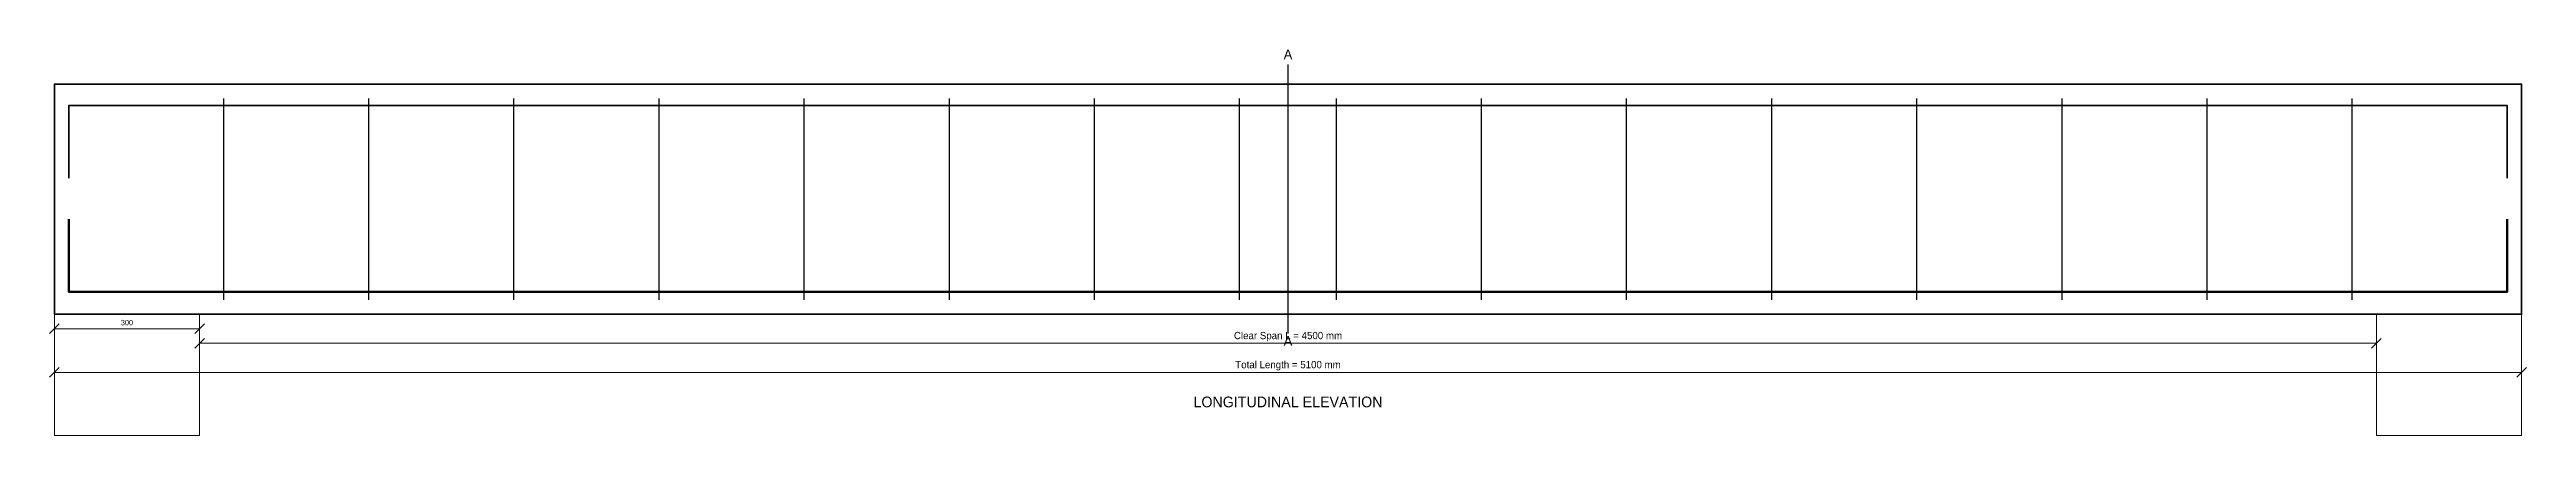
# Model space of a CAD drawing. Header units: millimetres. Extents: x -451 to 5840, y -698 to 546.
# Drawn here: x 720 to 5840, y -250 to 546 of the extents above; entities that cross this region are included whole.
import ezdxf
from ezdxf.enums import TextEntityAlignment as Align

# ---------------------------------------------------------------- set-up
doc = ezdxf.new("R2010")
doc.units = ezdxf.units.MM
for name, color, linetype, lineweight in [('ANNOTATIONS', 6, 'Continuous', 25), ('DIMENSIONS', 2, 'Continuous', 18), ('HATCH', 8, 'Continuous', 13), ('OUTLINE', 7, 'Continuous', 35), ('REBAR_MAIN', 1, 'Continuous', 50), ('REBAR_TOP', 3, 'Continuous', 35), ('STIRRUPS', 4, 'Continuous', 25)]:
    doc.layers.add(name, color=color, linetype=linetype, lineweight=lineweight)

msp = doc.modelspace()

# ---------------------------------------------------------------- texts
at = {"layer": 'ANNOTATIONS'}
msp.add_text('A', height=20, dxfattribs=at).set_placement((3280, 520), align=Align.BOTTOM_CENTER)
for s, height, p in [('A', 20, (3280, -45)), ('LONGITUDINAL ELEVATION', 22, (3280, -170))]:
    msp.add_text(s, height=height, dxfattribs=at).set_placement(p, align=Align.TOP_CENTER)
at = {"layer": 'DIMENSIONS'}
for s, height, p in [('300', 11, (880, -26)), ('Clear Span L = 4500 mm', 15, (3280, -56)), ('Total Length = 5100 mm', 15, (3280, -116))]:
    msp.add_text(s, height=height, dxfattribs=at).set_placement(p, align=Align.BOTTOM_CENTER)

# ---------------------------------------------------------------- linework, layer by layer
at = {"layer": 'ANNOTATIONS'}
msp.add_line((3280, -40), (3280, 515), dxfattribs=at)
at = {"layer": 'DIMENSIONS'}
for p, q in [((730, 0), (730, -130)), ((730, 0), (730, -40)), ((1030, 0), (1030, -70)), ((1030, 0), (1030, -40)), ((5530, 0), (5530, -70)), ((5830, 0), (5830, -130)), ((720, -40), (740, -20)), ((730, -30), (1030, -30)), ((1020, -40), (1040, -20)), ((1020, -70), (1040, -50)), ((5520, -70), (5540, -50)), ((1030, -60), (5530, -60)), ((720, -130), (740, -110)), ((730, -120), (5830, -120)), ((5820, -130), (5840, -110))]:
    msp.add_line(p, q, dxfattribs=at)
at = {"layer": 'HATCH'}
for points in [[(730, -250), (1030, -250), (1030, 0), (730, 0), (730, -250)], [(5530, -250), (5830, -250), (5830, 0), (5530, 0), (5530, -250)]]:
    msp.add_lwpolyline(points, close=True, dxfattribs=at)
at = {"layer": 'OUTLINE'}
msp.add_lwpolyline([(730, 0), (5830, 0), (5830, 475), (730, 475), (730, 0)], close=True, dxfattribs=at)
at = {"layer": 'REBAR_MAIN'}
msp.add_lwpolyline([(760, 196), (760, 46), (5800, 46), (5800, 196)], dxfattribs=at)
at = {"layer": 'REBAR_TOP'}
msp.add_lwpolyline([(760, 281), (760, 431), (5800, 431), (5800, 281)], dxfattribs=at)
at = {"layer": 'STIRRUPS'}
for p, q in [((1080, 30), (1080, 445)), ((1380, 30), (1380, 445)), ((1680, 30), (1680, 445)), ((1980, 30), (1980, 445)), ((2280, 30), (2280, 445)), ((2580, 30), (2580, 445)), ((2880, 30), (2880, 445)), ((3180, 30), (3180, 445)), ((3380, 30), (3380, 445)), ((3680, 30), (3680, 445)), ((3980, 30), (3980, 445)), ((4280, 30), (4280, 445)), ((4580, 30), (4580, 445)), ((4880, 30), (4880, 445)), ((5180, 30), (5180, 445)), ((5480, 30), (5480, 445))]:
    msp.add_line(p, q, dxfattribs=at)

msp.set_redraw_order([(e.dxf.handle, doc.entitydb.next_handle()) for e in msp.query("TEXT MTEXT ATTDEF DIMENSION ARC_DIMENSION")])  # texts and dimensions are drawn at this point

doc.saveas('drawing.dxf')
